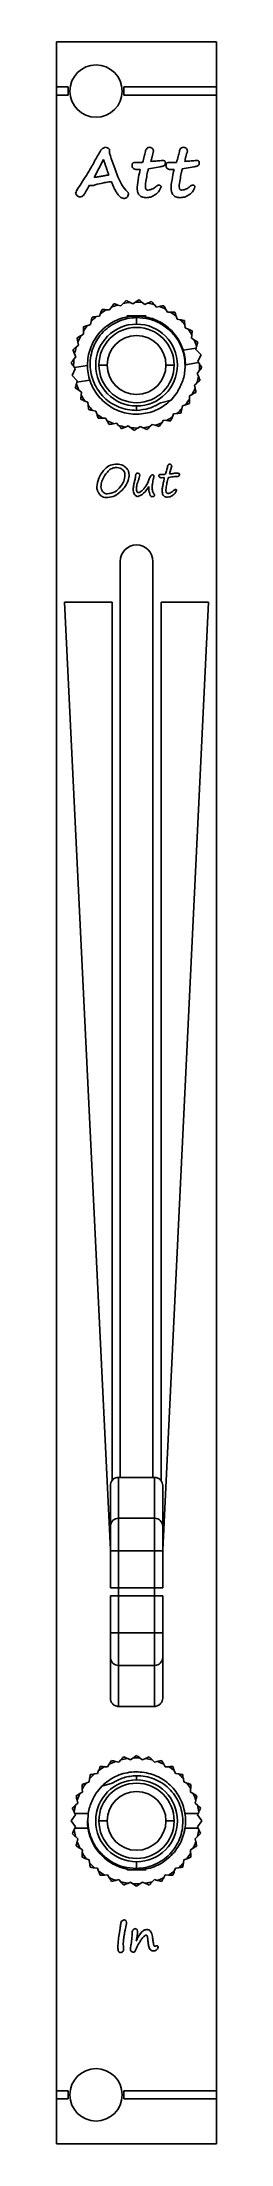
# Model space of a CAD drawing. Extents: x 100 to 110, y 108 to 237.
import ezdxf

# ---------------------------------------------------------------- set-up
doc = ezdxf.new("R2010")
doc.units = 0
doc.layers.get('0').update_dxf_attribs({"linetype": 'CONTINUOUS'})

msp = doc.modelspace()

# ---------------------------------------------------------------- linework, layer by layer
at = {"color": 7, "linetype": 'CONTINUOUS'}
for p, q in [((99.94, 236.91), (109.74, 236.91)), ((99.94, 234.16), (99.94, 236.91)), ((109.74, 236.91), (109.74, 234.16)), ((100.66, 234.16), (99.94, 234.16)), ((99.94, 234.16), (99.94, 233.66)), ((100.66, 233.66), (100.66, 234.16)), ((109.74, 234.16), (104.06, 234.16)), ((104.06, 234.16), (104.06, 233.66)), ((109.74, 233.66), (109.74, 234.16)), ((99.94, 233.66), (100.66, 233.66)), ((99.94, 111.66), (99.94, 233.66)), ((104.06, 233.66), (109.74, 233.66)), ((109.74, 233.66), (109.74, 111.66)), ((102.82, 229.72), (102.24, 228.63)), ((104.77, 229.55), (105.21, 229.55)), ((104.89, 229.11), (104.85, 229.11)), ((106.29, 229.28), (105.57, 229.15)), ((106.84, 229.55), (107.29, 229.55)), ((106.97, 229.11), (106.92, 229.11)), ((108.36, 229.28), (107.64, 229.15)), ((102.06, 219.83), (102.03, 219.64)), ((102.57, 220.14), (102.38, 220.12)), ((102.64, 220.32), (102.57, 220.14)), ((103.19, 220.53), (103, 220.54)), ((103.3, 220.69), (103.19, 220.53)), ((103.88, 220.78), (103.7, 220.83)), ((104.02, 220.92), (103.88, 220.78)), ((104.24, 220.16), (104.69, 220.16)), ((104.61, 220.9), (104.44, 220.99)), ((104.77, 221.01), (104.61, 220.9)), ((104.84, 220.16), (104.69, 220.16)), ((104.84, 220.16), (105.42, 220.16)), ((104.84, 219.66), (104.84, 220.06)), ((105.34, 220.87), (105.19, 220.99)), ((105.52, 220.95), (105.34, 220.87)), ((106.06, 220.7), (105.93, 220.85)), ((106.24, 220.74), (106.06, 220.7)), ((106.73, 220.4), (106.63, 220.56)), ((106.92, 220.4), (106.73, 220.4)), ((107.32, 219.97), (107.26, 220.15)), ((107.51, 219.93), (107.32, 219.97)), ((101.25, 218.56), (101.29, 218.38)), ((101.6, 219.05), (101.43, 218.95)), ((101.6, 219.24), (101.6, 219.05)), ((102.03, 219.64), (101.85, 219.58)), ((107.82, 219.43), (107.8, 219.62)), ((108, 219.35), (107.82, 219.43)), ((108.21, 218.8), (108.22, 218.99)), ((108.37, 218.7), (108.21, 218.8)), ((101.12, 217.66), (101, 217.51)), ((101.05, 217.84), (101.12, 217.66)), ((101.29, 218.38), (101.15, 218.25)), ((107.69, 218.07), (108.49, 218.2)), ((107.8, 217.54), (107.8, 217.19)), ((107.84, 217.18), (108.63, 217.31)), ((108.46, 218.11), (108.49, 218.2)), ((108.79, 217.79), (108.46, 218.11)), ((108.49, 218.2), (108.51, 218.29)), ((108.58, 217.39), (108.79, 217.79)), ((108.63, 217.31), (108.58, 217.39)), ((108.69, 217.23), (108.63, 217.31)), ((101.09, 216.93), (100.89, 216.52)), ((101.21, 216.2), (100.89, 216.52)), ((100.99, 217.09), (101.04, 217)), ((101.84, 217.13), (101.04, 217)), ((101.04, 217), (101.09, 216.93)), ((101.16, 216.02), (101.19, 216.11)), ((101.98, 216.24), (101.19, 216.11)), ((101.19, 216.11), (101.21, 216.2)), ((102.07, 215.99), (101.98, 216.24)), ((103.04, 217.16), (102.54, 217.16)), ((106.64, 217.16), (107.14, 217.16)), ((107.84, 217.16), (107.82, 217.07)), ((108.38, 215.94), (108.53, 216.06)), ((108.42, 215.75), (108.38, 215.94)), ((108.55, 216.65), (108.67, 216.8)), ((108.63, 216.48), (108.55, 216.65)), ((101.31, 215.62), (101.47, 215.51)), ((101.47, 215.51), (101.45, 215.32)), ((101.68, 214.96), (101.85, 214.89)), ((101.85, 214.89), (101.87, 214.7)), ((104.84, 214.66), (104.84, 214.39)), ((106.32, 214.85), (106.95, 215.02)), ((106.95, 215.02), (107.32, 215.48)), ((107.61, 214.49), (107.65, 214.67)), ((107.65, 214.67), (107.83, 214.73)), ((108.08, 215.27), (108.24, 215.36)), ((108.08, 215.08), (108.08, 215.27)), ((102.17, 214.38), (102.35, 214.35)), ((102.35, 214.35), (102.41, 214.17)), ((102.76, 213.92), (102.95, 213.92)), ((102.95, 213.92), (103.04, 213.75)), ((103.43, 213.57), (103.62, 213.61)), ((103.62, 213.61), (103.74, 213.47)), ((104.16, 213.37), (104.33, 213.44)), ((104.33, 213.44), (104.48, 213.32)), ((104.91, 213.31), (105.07, 213.41)), ((105.07, 213.41), (105.24, 213.33)), ((105.66, 213.4), (105.79, 213.53)), ((105.79, 213.53), (105.97, 213.48)), ((106.38, 213.63), (106.48, 213.79)), ((106.48, 213.79), (106.67, 213.77)), ((107.03, 214), (107.11, 214.17)), ((107.11, 214.17), (107.3, 214.19)), ((106.94, 210.79), (106.85, 210.5)), ((105.59, 209.65), (105.59, 209.7)), ((106.28, 210.47), (106.56, 210.47)), ((106.5, 210.28), (106.37, 210.27)), ((103.84, 149.16), (103.84, 205.16)), ((105.84, 205.16), (105.84, 149.16)), ((100.44, 202.66), (103.24, 144.73)), ((103.34, 202.66), (100.44, 202.66)), ((103.34, 148.95), (103.34, 202.66)), ((109.24, 202.66), (106.34, 202.66)), ((106.34, 202.66), (106.34, 148.95)), ((106.44, 144.73), (109.24, 202.66)), ((103.74, 149.16), (103.74, 146.66)), ((103.74, 149.16), (105.94, 149.16)), ((105.94, 146.66), (105.94, 149.16)), ((103.24, 146.16), (103.24, 148.66)), ((106.44, 148.66), (106.44, 146.16)), ((103.74, 146.66), (103.74, 144.66)), ((103.74, 146.66), (105.94, 146.66)), ((105.94, 144.66), (105.94, 146.66)), ((103.24, 144.66), (103.24, 146.16)), ((106.44, 146.16), (106.44, 144.66)), ((103.24, 142.41), (103.24, 144.66)), ((103.74, 144.66), (103.24, 144.66)), ((103.74, 144.66), (105.94, 144.66)), ((103.74, 144.66), (103.74, 142.41)), ((105.94, 142.41), (105.94, 144.66)), ((106.44, 144.66), (105.94, 144.66)), ((106.44, 144.66), (106.44, 142.41)), ((103.74, 142.41), (103.24, 142.41)), ((103.24, 139.66), (103.24, 141.91)), ((103.24, 141.91), (103.74, 141.91)), ((105.94, 142.41), (103.74, 142.41)), ((103.74, 141.91), (103.74, 142.41)), ((103.74, 141.91), (103.74, 139.66)), ((103.74, 141.91), (105.94, 141.91)), ((106.44, 142.41), (105.94, 142.41)), ((105.94, 142.41), (105.94, 141.91)), ((105.94, 139.66), (105.94, 141.91)), ((105.94, 141.91), (106.44, 141.91)), ((106.44, 141.91), (106.44, 139.66)), ((103.24, 138.16), (103.24, 139.66)), ((103.74, 139.66), (103.24, 139.66)), ((103.74, 139.66), (103.74, 137.66)), ((103.74, 139.66), (105.94, 139.66)), ((105.94, 137.66), (105.94, 139.66)), ((106.44, 139.66), (105.94, 139.66)), ((106.44, 139.66), (106.44, 138.16)), ((103.24, 135.66), (103.24, 138.16)), ((103.74, 137.66), (105.94, 137.66)), ((103.74, 137.66), (103.74, 135.16)), ((105.94, 135.16), (105.94, 137.66)), ((106.44, 138.16), (106.44, 135.66)), ((103.74, 135.16), (105.94, 135.16)), ((102.52, 131.23), (102.46, 131.06)), ((103.07, 131.46), (102.88, 131.47)), ((103.17, 131.63), (103.07, 131.46)), ((103.75, 131.75), (103.56, 131.79)), ((103.88, 131.89), (103.75, 131.75)), ((104.47, 131.89), (104.3, 131.97)), ((104.62, 132), (104.47, 131.89)), ((105.2, 131.89), (105.05, 132)), ((105.38, 131.97), (105.2, 131.89)), ((105.93, 131.75), (105.8, 131.89)), ((106.11, 131.79), (105.93, 131.75)), ((106.6, 131.46), (106.51, 131.63)), ((106.79, 131.47), (106.6, 131.46)), ((107.22, 131.06), (107.15, 131.23)), ((101.53, 129.92), (101.37, 129.83)), ((101.52, 130.11), (101.53, 129.92)), ((101.94, 130.54), (101.76, 130.47)), ((101.97, 130.72), (101.94, 130.54)), ((102.46, 131.06), (102.27, 131.03)), ((102.72, 130.29), (102.35, 129.83)), ((103.35, 130.46), (102.72, 130.29)), ((104.84, 130.66), (104.84, 130.92)), ((107.4, 131.03), (107.22, 131.06)), ((107.74, 130.54), (107.71, 130.72)), ((107.91, 130.47), (107.74, 130.54)), ((108.14, 129.92), (108.15, 130.11)), ((108.31, 129.83), (108.14, 129.92)), ((101.1, 128.52), (100.84, 128.16)), ((101.02, 128.7), (101.07, 128.61)), ((101.87, 128.61), (101.07, 128.61)), ((101.07, 128.61), (101.1, 128.52)), ((101.25, 129.25), (101.11, 129.12)), ((101.2, 129.43), (101.25, 129.25)), ((101.87, 128.61), (101.91, 128.84)), ((107.75, 128.86), (107.8, 128.61)), ((107.8, 128.61), (108.61, 128.61)), ((108.43, 129.25), (108.47, 129.43)), ((108.57, 129.12), (108.43, 129.25)), ((108.57, 128.52), (108.61, 128.61)), ((108.84, 128.16), (108.57, 128.52)), ((108.61, 128.61), (108.65, 128.7)), ((101.1, 127.79), (100.84, 128.16)), ((101.02, 127.62), (101.07, 127.71)), ((101.07, 127.71), (101.1, 127.79)), ((101.87, 127.71), (101.07, 127.71)), ((101.84, 128.16), (101.85, 128.24)), ((103.04, 128.16), (102.54, 128.16)), ((106.64, 128.16), (107.14, 128.16)), ((107.8, 127.71), (107.73, 127.38)), ((107.8, 127.71), (108.61, 127.71)), ((108.57, 127.79), (108.84, 128.16)), ((108.61, 127.71), (108.57, 127.79)), ((108.65, 127.62), (108.61, 127.71)), ((101.11, 127.2), (101.25, 127.07)), ((101.25, 127.07), (101.2, 126.88)), ((101.37, 126.49), (101.53, 126.39)), ((101.53, 126.39), (101.52, 126.2)), ((108.14, 126.39), (108.31, 126.49)), ((108.15, 126.2), (108.14, 126.39)), ((108.43, 127.07), (108.57, 127.2)), ((108.47, 126.88), (108.43, 127.07)), ((101.76, 125.84), (101.94, 125.78)), ((101.94, 125.78), (101.97, 125.59)), ((102.27, 125.29), (102.46, 125.26)), ((102.46, 125.26), (102.52, 125.08)), ((102.88, 124.84), (103.07, 124.85)), ((103.07, 124.85), (103.17, 124.69)), ((104.84, 125.16), (104.26, 125.16)), ((104.84, 125.66), (104.84, 125.25)), ((104.84, 125.16), (104.98, 125.16)), ((105.43, 125.16), (104.98, 125.16)), ((106.51, 124.69), (106.6, 124.85)), ((106.6, 124.85), (106.79, 124.84)), ((107.15, 125.08), (107.22, 125.26)), ((107.22, 125.26), (107.4, 125.29)), ((107.71, 125.59), (107.74, 125.78)), ((107.74, 125.78), (107.91, 125.84)), ((103.56, 124.52), (103.75, 124.57)), ((103.75, 124.57), (103.88, 124.43)), ((104.3, 124.34), (104.47, 124.42)), ((104.47, 124.42), (104.62, 124.31)), ((105.05, 124.31), (105.2, 124.42)), ((105.2, 124.42), (105.38, 124.34)), ((105.8, 124.43), (105.93, 124.57)), ((105.93, 124.57), (106.11, 124.52)), ((103.75, 121.08), (103.83, 121.6)), ((104.23, 121.89), (104.14, 121.48)), ((105.64, 120.35), (105.63, 120.35)), ((100.66, 111.66), (99.94, 111.66)), ((99.94, 111.66), (99.94, 111.16)), ((99.94, 111.16), (100.66, 111.16)), ((99.94, 108.41), (99.94, 111.16)), ((100.66, 111.16), (100.66, 111.66)), ((109.74, 111.66), (104.06, 111.66)), ((104.06, 111.66), (104.06, 111.16)), ((104.06, 111.16), (109.74, 111.16)), ((109.74, 111.16), (109.74, 111.66)), ((109.74, 111.16), (109.74, 108.41)), ((109.74, 108.41), (99.94, 108.41))]:
    msp.add_line(p, q, dxfattribs=at)
for centre, radius, start, end in [((102.36, 233.91), 1.6, 90, 270), ((102.36, 233.91), 1.6, 270, 90), ((104.84, 217.16), 3.85, 129.689, 136.0568), ((104.84, 217.16), 3.85, 118.439, 124.8068), ((104.84, 217.16), 3.85, 107.189, 113.5568), ((104.84, 217.16), 3.85, 95.939, 102.3068), ((104.84, 217.16), 3.85, 84.689, 91.0568), ((104.84, 217.16), 3.85, 73.439, 79.8068), ((104.84, 217.16), 3.85, 62.189, 68.5568), ((104.84, 217.16), 3.85, 50.939, 57.3068), ((104.84, 217.16), 3.85, 39.689, 46.0568), ((104.84, 217.16), 3.85, 152.189, 158.5568), ((104.84, 217.16), 3.85, 140.939, 147.3068), ((104.84, 217.16), 2.5, 90, 270), ((104.84, 217.16), 2.3, 0, 180), ((104.84, 217.16), 1.8, 0, 180), ((104.84, 217.16), 2.5, 270, 90), ((104.84, 217.16), 3.85, 28.439, 34.8068), ((104.84, 217.16), 3.85, 17.189, 23.5568), ((104.84, 217.16), 3.85, 174.689, 181.0568), ((104.84, 217.16), 3.85, 163.439, 169.8068), ((104.84, 217.16), 3.85, 354.689, 1.0568), ((104.84, 217.16), 3.85, 197.189, 203.5568), ((104.84, 217.16), 2.3, 180, 0), ((104.84, 217.16), 1.8, 180, 0), ((104.84, 217.16), 3.85, 343.439, 349.8068), ((104.84, 217.16), 3.85, 208.439, 214.8068), ((104.84, 217.16), 3.85, 219.689, 226.0568), ((104.84, 217.16), 3.85, 320.939, 327.3068), ((104.84, 217.16), 3.85, 332.189, 338.5568), ((104.84, 217.16), 3.85, 230.939, 237.3068), ((104.84, 217.16), 3.85, 242.189, 248.5568), ((104.84, 217.16), 3.85, 253.439, 259.8068), ((104.84, 217.16), 3.85, 264.689, 271.0568), ((104.84, 217.16), 3.85, 275.939, 282.3068), ((104.84, 217.16), 3.85, 287.189, 293.5568), ((104.84, 217.16), 3.85, 298.439, 304.8068), ((104.84, 217.16), 3.85, 309.689, 316.0568), ((104.84, 205.16), 1, 90, 180), ((104.84, 205.16), 1, 0, 90), ((103.74, 146.16), 0.5, 90, 180), ((105.94, 146.16), 0.5, 0, 90), ((103.74, 138.16), 0.5, 180, 270), ((105.94, 138.16), 0.5, 270, 0), ((104.84, 128.16), 3.85, 120.5661, 126.9339), ((104.84, 128.16), 3.85, 109.3161, 115.6839), ((104.84, 128.16), 3.85, 98.0661, 104.4339), ((104.84, 128.16), 3.85, 86.8161, 93.1839), ((104.84, 128.16), 3.85, 75.5661, 81.9339), ((104.84, 128.16), 3.85, 64.3161, 70.6839), ((104.84, 128.16), 3.85, 53.0661, 59.4339), ((104.84, 128.16), 3.85, 154.3161, 160.6839), ((104.84, 128.16), 3.85, 143.0661, 149.4339), ((104.84, 128.16), 3.85, 131.8161, 138.1839), ((104.84, 128.16), 2.5, 90, 270), ((104.84, 128.16), 2.3, 0, 180), ((104.84, 128.16), 1.8, 0, 180), ((104.84, 128.16), 2.5, 270, 90), ((104.84, 128.16), 3.85, 41.8161, 48.1839), ((104.84, 128.16), 3.85, 30.5661, 36.9339), ((104.84, 128.16), 3.85, 19.3161, 25.6839), ((104.84, 128.16), 3.85, 165.5661, 171.9339), ((104.84, 128.16), 3.85, 8.0661, 14.4339), ((104.84, 128.16), 3.85, 188.0661, 194.4339), ((104.84, 128.16), 3, 188.6269, 269.6257), ((104.84, 128.16), 2.3, 180, 0), ((104.84, 128.16), 1.8, 180, 0), ((104.84, 128.16), 3.85, 345.5661, 351.9339), ((104.84, 128.16), 3.85, 199.3161, 205.6839), ((104.84, 128.16), 3.85, 210.5661, 216.9339), ((104.84, 128.16), 3.85, 323.0661, 329.4339), ((104.84, 128.16), 3.85, 334.3161, 340.6839), ((104.84, 128.16), 3.85, 221.8161, 228.1839), ((104.84, 128.16), 3.85, 233.0661, 239.4339), ((104.84, 128.16), 3.85, 244.3161, 250.6839), ((104.84, 128.16), 3.85, 289.3161, 295.6839), ((104.84, 128.16), 3.85, 300.5661, 306.9339), ((104.84, 128.16), 3.85, 311.8161, 318.1839), ((104.84, 128.16), 3.85, 255.5661, 261.9339), ((104.84, 128.16), 3.85, 266.8161, 273.1839), ((104.84, 128.16), 3.85, 278.0661, 284.4339), ((102.36, 111.41), 1.6, 90, 270), ((102.36, 111.41), 1.6, 270, 90)]:
    msp.add_arc(centre, radius, start, end, dxfattribs=at)
for points, knots in [([(102.13, 229.36), (102.25, 229.59), (102.41, 229.87), (102.61, 230.21), (102.71, 230.39), (102.84, 230.44), (102.9, 230.47)], [0, 0, 0, 0, 0.56228, 0.709544, 0.856632, 1, 1, 1, 1]), ([(102.9, 230.47), (102.96, 230.47), (103.05, 230.46), (103.12, 230.41), (103.15, 230.38)], [0, 0, 0, 0, 0.561234, 1, 1, 1, 1]), ([(103.15, 230.38), (103.16, 230.37), (103.18, 230.35), (103.19, 230.3), (103.19, 230.27), (103.19, 230.24)], [0, 0, 0, 0, 0.278157, 0.559813, 1, 1, 1, 1]), ([(103.19, 230.24), (103.19, 230.22), (103.19, 230.18), (103.18, 230.14), (103.18, 230.12)], [0, 0, 0, 0, 0.559965, 1, 1, 1, 1]), ([(103.18, 230.12), (103.33, 229.68), (103.54, 229.06), (103.85, 228.28), (104.07, 227.99), (104.19, 227.85)], [0, 0, 0, 0, 0.56047, 0.780572, 1, 1, 1, 1]), ([(105.21, 229.55), (105.25, 229.67), (105.31, 229.89), (105.36, 230.11), (105.38, 230.21)], [0, 0, 0, 0, 0.5599678, 1, 1, 1, 1]), ([(105.38, 230.21), (105.39, 230.25), (105.41, 230.32), (105.47, 230.41), (105.55, 230.46), (105.61, 230.47), (105.64, 230.47)], [0, 0, 0, 0, 0.2806559, 0.5604335, 0.7799629, 1, 1, 1, 1]), ([(105.64, 230.47), (105.67, 230.47), (105.74, 230.46), (105.82, 230.4), (105.87, 230.33), (105.87, 230.27), (105.88, 230.25)], [0, 0, 0, 0, 0.280083, 0.559193, 0.779659, 1, 1, 1, 1]), ([(105.88, 230.25), (105.85, 230.13), (105.79, 229.92), (105.74, 229.71), (105.71, 229.61)], [0, 0, 0, 0, 0.559913, 1, 1, 1, 1]), ([(107.29, 229.55), (107.32, 229.67), (107.38, 229.89), (107.43, 230.11), (107.46, 230.21)], [0, 0, 0, 0, 0.5599678, 1, 1, 1, 1]), ([(107.46, 230.21), (107.46, 230.25), (107.48, 230.32), (107.54, 230.41), (107.62, 230.46), (107.68, 230.47), (107.71, 230.47)], [0, 0, 0, 0, 0.2806559, 0.5604335, 0.7799629, 1, 1, 1, 1]), ([(107.71, 230.47), (107.75, 230.47), (107.82, 230.46), (107.89, 230.4), (107.94, 230.33), (107.95, 230.27), (107.95, 230.25)], [0, 0, 0, 0, 0.2800834, 0.5591925, 0.7796586, 1, 1, 1, 1]), ([(107.95, 230.25), (107.92, 230.13), (107.87, 229.92), (107.81, 229.71), (107.79, 229.61)], [0, 0, 0, 0, 0.559913, 1, 1, 1, 1]), ([(101.62, 228.52), (101.72, 228.68), (101.9, 228.95), (102.06, 229.24), (102.13, 229.36)], [0, 0, 0, 0, 0.559992, 1, 1, 1, 1]), ([(102.51, 228.67), (102.59, 228.68), (102.75, 228.71), (102.9, 228.74), (102.96, 228.75)], [0, 0, 0, 0, 0.55996, 1, 1, 1, 1]), ([(102.85, 229.63), (102.85, 229.65), (102.84, 229.68), (102.83, 229.71), (102.82, 229.72)], [0, 0, 0, 0, 0.560032, 1, 1, 1, 1]), ([(103.14, 228.78), (103.11, 228.88), (103.05, 229.04), (102.98, 229.26), (102.91, 229.45), (102.87, 229.57), (102.85, 229.63)], [0, 0, 0, 0, 0.3399808, 0.5599864, 0.7799922, 1, 1, 1, 1]), ([(102.96, 228.75), (103, 228.76), (103.06, 228.77), (103.12, 228.78), (103.14, 228.78)], [0, 0, 0, 0, 0.5599915, 1, 1, 1, 1]), ([(104.57, 229.37), (104.57, 229.4), (104.57, 229.46), (104.65, 229.54), (104.72, 229.54), (104.77, 229.55)], [0, 0, 0, 0, 0.28144, 0.560209, 1, 1, 1, 1]), ([(104.85, 229.11), (104.81, 229.11), (104.73, 229.13), (104.63, 229.18), (104.57, 229.28), (104.57, 229.34), (104.57, 229.37)], [0, 0, 0, 0, 0.2797, 0.55988, 0.779448, 1, 1, 1, 1]), ([(104.88, 228.01), (104.9, 228.22), (104.94, 228.6), (105.03, 228.96), (105.07, 229.12)], [0, 0, 0, 0, 0.559703, 1, 1, 1, 1]), ([(105.07, 229.12), (105.03, 229.12), (104.98, 229.11), (104.92, 229.11), (104.89, 229.11)], [0, 0, 0, 0, 0.560031, 1, 1, 1, 1]), ([(105.57, 229.15), (105.55, 229.09), (105.51, 228.97), (105.48, 228.78), (105.42, 228.51), (105.4, 228.3), (105.38, 228.15)], [0, 0, 0, 0, 0.186091, 0.372963, 0.559833, 1, 1, 1, 1]), ([(105.71, 229.61), (105.85, 229.62), (106.08, 229.64), (106.32, 229.66), (106.43, 229.66)], [0, 0, 0, 0, 0.560017, 1, 1, 1, 1]), ([(106.61, 229.51), (106.6, 229.49), (106.6, 229.46), (106.57, 229.39), (106.47, 229.31), (106.36, 229.29), (106.29, 229.28)], [0, 0, 0, 0, 0.12531, 0.250793, 0.499944, 1, 1, 1, 1]), ([(106.43, 229.66), (106.46, 229.66), (106.5, 229.66), (106.55, 229.65), (106.59, 229.62), (106.6, 229.57), (106.61, 229.53), (106.61, 229.51)], [0, 0, 0, 0, 0.314146, 0.43766, 0.560653, 0.779317, 1, 1, 1, 1]), ([(106.64, 229.37), (106.64, 229.4), (106.65, 229.46), (106.72, 229.54), (106.8, 229.54), (106.84, 229.55)], [0, 0, 0, 0, 0.28144, 0.560209, 1, 1, 1, 1]), ([(106.92, 229.11), (106.88, 229.11), (106.8, 229.13), (106.7, 229.18), (106.65, 229.28), (106.64, 229.34), (106.64, 229.37)], [0, 0, 0, 0, 0.2797, 0.55988, 0.779448, 1, 1, 1, 1]), ([(106.95, 228.01), (106.97, 228.22), (107.02, 228.6), (107.1, 228.96), (107.14, 229.12)], [0, 0, 0, 0, 0.559703, 1, 1, 1, 1]), ([(107.14, 229.12), (107.11, 229.12), (107.05, 229.11), (106.99, 229.11), (106.97, 229.11)], [0, 0, 0, 0, 0.560031, 1, 1, 1, 1]), ([(107.64, 229.15), (107.62, 229.09), (107.59, 228.97), (107.56, 228.78), (107.5, 228.51), (107.47, 228.3), (107.45, 228.15)], [0, 0, 0, 0, 0.186091, 0.372963, 0.559833, 1, 1, 1, 1]), ([(107.79, 229.61), (107.92, 229.62), (108.16, 229.64), (108.4, 229.66), (108.5, 229.66)], [0, 0, 0, 0, 0.560017, 1, 1, 1, 1]), ([(108.68, 229.51), (108.68, 229.49), (108.68, 229.46), (108.64, 229.39), (108.54, 229.31), (108.44, 229.29), (108.36, 229.28)], [0, 0, 0, 0, 0.12531, 0.250793, 0.499944, 1, 1, 1, 1]), ([(108.5, 229.66), (108.53, 229.66), (108.57, 229.66), (108.62, 229.65), (108.66, 229.62), (108.68, 229.57), (108.68, 229.53), (108.68, 229.51)], [0, 0, 0, 0, 0.314146, 0.43766, 0.560653, 0.779317, 1, 1, 1, 1]), ([(101.11, 227.67), (101.15, 227.76), (101.23, 227.93), (101.41, 228.2), (101.54, 228.4), (101.62, 228.52)], [0, 0, 0, 0, 0.279159, 0.55948, 1, 1, 1, 1]), ([(101.39, 227.43), (101.35, 227.44), (101.28, 227.46), (101.2, 227.52), (101.13, 227.59), (101.11, 227.65), (101.11, 227.67)], [0, 0, 0, 0, 0.279156, 0.560309, 0.780883, 1, 1, 1, 1]), ([(101.97, 228.16), (101.88, 228.01), (101.75, 227.79), (101.59, 227.5), (101.45, 227.45), (101.39, 227.43)], [0, 0, 0, 0, 0.563903, 0.785465, 1, 1, 1, 1]), ([(102.09, 228.13), (102.07, 228.13), (102.02, 228.13), (101.99, 228.15), (101.97, 228.16)], [0, 0, 0, 0, 0.560628, 1, 1, 1, 1]), ([(102.2, 228.14), (102.18, 228.14), (102.14, 228.13), (102.11, 228.13), (102.09, 228.13)], [0, 0, 0, 0, 0.559898, 1, 1, 1, 1]), ([(103.3, 228.37), (103.19, 228.36), (102.98, 228.33), (102.62, 228.26), (102.35, 228.19), (102.2, 228.14)], [0, 0, 0, 0, 0.279861, 0.55997, 1, 1, 1, 1]), ([(102.24, 228.63), (102.29, 228.63), (102.38, 228.65), (102.47, 228.66), (102.51, 228.67)], [0, 0, 0, 0, 0.559996, 1, 1, 1, 1]), ([(103.31, 228.36), (103.31, 228.36), (103.31, 228.36), (103.3, 228.37), (103.3, 228.37), (103.3, 228.37), (103.3, 228.37), (103.3, 228.37)], [0, 0, 0, 0, 0.200487, 0.380701, 0.543744, 0.7579, 1, 1, 1, 1]), ([(104.06, 227.35), (103.98, 227.37), (103.82, 227.42), (103.67, 227.62), (103.53, 227.84), (103.41, 228.09), (103.34, 228.27), (103.31, 228.36)], [0, 0, 0, 0, 0.183987, 0.371042, 0.558454, 0.779385, 1, 1, 1, 1]), ([(104.34, 227.61), (104.33, 227.57), (104.32, 227.49), (104.25, 227.4), (104.16, 227.35), (104.09, 227.35), (104.06, 227.35)], [0, 0, 0, 0, 0.279306, 0.558961, 0.779469, 1, 1, 1, 1]), ([(104.19, 227.85), (104.23, 227.81), (104.28, 227.76), (104.34, 227.67), (104.34, 227.63), (104.34, 227.61)], [0, 0, 0, 0, 0.560576, 0.779952, 1, 1, 1, 1]), ([(105.43, 227.39), (105.34, 227.4), (105.16, 227.41), (104.96, 227.59), (104.88, 227.8), (104.88, 227.94), (104.88, 228.01)], [0, 0, 0, 0, 0.280095, 0.558179, 0.778766, 1, 1, 1, 1]), ([(105.38, 228.15), (105.38, 228.09), (105.38, 228.01), (105.41, 227.92), (105.44, 227.88), (105.48, 227.86), (105.51, 227.85), (105.53, 227.85)], [0, 0, 0, 0, 0.499955, 0.625155, 0.7501, 0.874882, 1, 1, 1, 1]), ([(106.34, 228.05), (106.29, 227.94), (106.21, 227.73), (105.95, 227.55), (105.69, 227.41), (105.52, 227.4), (105.43, 227.39)], [0, 0, 0, 0, 0.275985, 0.557731, 0.778973, 1, 1, 1, 1]), ([(105.53, 227.85), (105.63, 227.87), (105.82, 227.9), (105.96, 228.02), (106.03, 228.07)], [0, 0, 0, 0, 0.5574297, 1, 1, 1, 1]), ([(106.03, 228.07), (106.06, 228.1), (106.11, 228.14), (106.18, 228.15), (106.21, 228.16)], [0, 0, 0, 0, 0.561372, 1, 1, 1, 1]), ([(106.21, 228.16), (106.22, 228.16), (106.26, 228.16), (106.3, 228.13), (106.33, 228.09), (106.34, 228.06), (106.34, 228.05)], [0, 0, 0, 0, 0.280358, 0.559827, 0.780025, 1, 1, 1, 1]), ([(107.51, 227.39), (107.42, 227.4), (107.24, 227.41), (107.04, 227.59), (106.96, 227.8), (106.95, 227.94), (106.95, 228.01)], [0, 0, 0, 0, 0.280095, 0.558179, 0.778766, 1, 1, 1, 1]), ([(107.45, 228.15), (107.45, 228.09), (107.45, 228.01), (107.48, 227.92), (107.51, 227.88), (107.56, 227.86), (107.59, 227.85), (107.6, 227.85)], [0, 0, 0, 0, 0.499955, 0.625155, 0.7501, 0.874882, 1, 1, 1, 1]), ([(108.41, 228.05), (108.37, 227.94), (108.29, 227.73), (108.03, 227.55), (107.77, 227.41), (107.59, 227.4), (107.51, 227.39)], [0, 0, 0, 0, 0.275985, 0.557731, 0.778973, 1, 1, 1, 1]), ([(107.6, 227.85), (107.71, 227.87), (107.89, 227.9), (108.04, 228.02), (108.1, 228.07)], [0, 0, 0, 0, 0.5574297, 1, 1, 1, 1]), ([(108.1, 228.07), (108.13, 228.1), (108.18, 228.14), (108.25, 228.15), (108.28, 228.16)], [0, 0, 0, 0, 0.561372, 1, 1, 1, 1]), ([(108.28, 228.16), (108.3, 228.16), (108.34, 228.16), (108.38, 228.13), (108.41, 228.09), (108.41, 228.06), (108.41, 228.05)], [0, 0, 0, 0, 0.2803583, 0.5598266, 0.7800248, 1, 1, 1, 1]), ([(104.2, 221.11), (104.17, 221.07), (104.11, 221.01), (104.04, 220.95), (104.02, 220.92)], [0, 0, 0, 0, 0.565505, 1, 1, 1, 1]), ([(104.44, 220.99), (104.39, 221.01), (104.32, 221.05), (104.24, 221.09), (104.2, 221.11)], [0, 0, 0, 0, 0.554474, 1, 1, 1, 1]), ([(104.99, 221.15), (104.94, 221.13), (104.87, 221.08), (104.8, 221.03), (104.77, 221.01)], [0, 0, 0, 0, 0.565505, 1, 1, 1, 1]), ([(105.19, 220.99), (105.15, 221.02), (105.08, 221.08), (105.02, 221.13), (104.99, 221.15)], [0, 0, 0, 0, 0.554474, 1, 1, 1, 1]), ([(105.76, 221.05), (105.72, 221.03), (105.64, 221), (105.55, 220.96), (105.52, 220.95)], [0, 0, 0, 0, 0.565505, 1, 1, 1, 1]), ([(105.93, 220.85), (105.9, 220.88), (105.84, 220.95), (105.79, 221.02), (105.76, 221.05)], [0, 0, 0, 0, 0.554474, 1, 1, 1, 1]), ([(106.95, 215.03), (106.82, 214.91), (106.57, 214.69), (106.13, 214.43), (105.65, 214.25), (105.14, 214.16), (104.61, 214.15), (104.1, 214.23), (103.61, 214.4), (103.17, 214.65), (102.77, 214.97), (102.42, 215.36), (102.14, 215.8), (101.95, 216.29), (101.84, 216.79), (101.83, 217.3), (101.89, 217.81), (102.05, 218.3), (102.29, 218.77), (102.61, 219.19), (102.99, 219.54), (103.41, 219.81), (103.88, 220.02), (104.39, 220.14), (104.91, 220.17), (105.43, 220.11), (105.93, 219.97), (106.39, 219.74), (106.8, 219.45), (107.16, 219.08), (107.46, 218.64), (107.68, 218.16), (107.81, 217.66), (107.83, 217.32), (107.84, 217.16)], [0, 0, 0, 0, 0.031013, 0.061196, 0.092162, 0.12387, 0.155858, 0.187636, 0.218736, 0.248935, 0.279808, 0.311465, 0.343447, 0.375266, 0.406449, 0.436685, 0.467461, 0.499063, 0.531034, 0.56289, 0.594152, 0.624445, 0.655122, 0.686664, 0.718621, 0.750508, 0.781847, 0.812217, 0.842791, 0.874268, 0.906207, 0.938122, 0.969532, 1, 1, 1, 1]), ([(104.84, 220.06), (104.65, 220.05), (104.27, 220.02), (103.73, 219.84), (103.23, 219.57), (102.79, 219.2), (102.44, 218.76), (102.18, 218.26), (102.03, 217.72), (101.98, 217.16), (102.05, 216.6), (102.22, 216.07), (102.49, 215.59), (102.84, 215.16), (103.28, 214.82), (103.76, 214.57), (104.29, 214.41), (104.66, 214.4), (104.84, 214.39)], [0, 0, 0, 0, 0.063934, 0.127678, 0.19123, 0.25459, 0.31776, 0.380738, 0.443525, 0.50612, 0.568525, 0.630738, 0.69276, 0.75459, 0.81623, 0.877678, 0.938934, 1, 1, 1, 1]), ([(102.12, 220.09), (102.11, 220.04), (102.09, 219.95), (102.07, 219.87), (102.06, 219.83)], [0, 0, 0, 0, 0.565505, 1, 1, 1, 1]), ([(102.38, 220.12), (102.33, 220.11), (102.24, 220.1), (102.15, 220.09), (102.12, 220.09)], [0, 0, 0, 0, 0.554474, 1, 1, 1, 1]), ([(102.74, 220.56), (102.72, 220.52), (102.69, 220.44), (102.65, 220.35), (102.64, 220.32)], [0, 0, 0, 0, 0.565505, 1, 1, 1, 1]), ([(103, 220.54), (102.95, 220.55), (102.87, 220.55), (102.78, 220.56), (102.74, 220.56)], [0, 0, 0, 0, 0.554474, 1, 1, 1, 1]), ([(103.44, 220.91), (103.42, 220.87), (103.37, 220.79), (103.32, 220.72), (103.3, 220.69)], [0, 0, 0, 0, 0.565505, 1, 1, 1, 1]), ([(103.7, 220.83), (103.65, 220.85), (103.57, 220.87), (103.48, 220.9), (103.44, 220.91)], [0, 0, 0, 0, 0.554474, 1, 1, 1, 1]), ([(107.32, 215.48), (107.45, 215.72), (107.71, 216.19), (107.84, 217), (107.77, 217.81), (107.48, 218.56), (107, 219.21), (106.36, 219.69), (105.63, 220.01), (105.1, 220.04), (104.84, 220.06)], [0, 0, 0, 0, 0.126771, 0.253037, 0.378796, 0.504049, 0.628796, 0.753037, 0.876771, 1, 1, 1, 1]), ([(106.5, 220.79), (106.46, 220.78), (106.37, 220.77), (106.28, 220.75), (106.24, 220.74)], [0, 0, 0, 0, 0.565505, 1, 1, 1, 1]), ([(106.63, 220.56), (106.61, 220.61), (106.57, 220.68), (106.52, 220.76), (106.5, 220.79)], [0, 0, 0, 0, 0.554474, 1, 1, 1, 1]), ([(107.18, 220.4), (107.13, 220.4), (107.04, 220.4), (106.95, 220.4), (106.92, 220.4)], [0, 0, 0, 0, 0.565505, 1, 1, 1, 1]), ([(107.26, 220.15), (107.25, 220.19), (107.22, 220.28), (107.19, 220.36), (107.18, 220.4)], [0, 0, 0, 0, 0.554474, 1, 1, 1, 1]), ([(107.77, 219.88), (107.72, 219.89), (107.63, 219.9), (107.55, 219.92), (107.51, 219.93)], [0, 0, 0, 0, 0.565505, 1, 1, 1, 1]), ([(107.8, 219.62), (107.79, 219.66), (107.78, 219.75), (107.77, 219.84), (107.77, 219.88)], [0, 0, 0, 0, 0.554474, 1, 1, 1, 1]), ([(101.43, 218.95), (101.39, 218.93), (101.31, 218.89), (101.23, 218.84), (101.2, 218.82)], [0, 0, 0, 0, 0.554474, 1, 1, 1, 1]), ([(101.2, 218.82), (101.21, 218.78), (101.23, 218.69), (101.25, 218.6), (101.25, 218.56)], [0, 0, 0, 0, 0.565505, 1, 1, 1, 1]), ([(101.85, 219.58), (101.8, 219.57), (101.72, 219.54), (101.63, 219.51), (101.6, 219.5)], [0, 0, 0, 0, 0.554474, 1, 1, 1, 1]), ([(101.6, 219.5), (101.6, 219.45), (101.6, 219.36), (101.6, 219.28), (101.6, 219.24)], [0, 0, 0, 0, 0.565505, 1, 1, 1, 1]), ([(108.24, 219.25), (108.2, 219.27), (108.12, 219.31), (108.03, 219.34), (108, 219.35)], [0, 0, 0, 0, 0.565505, 1, 1, 1, 1]), ([(108.22, 218.99), (108.23, 219.04), (108.23, 219.13), (108.24, 219.22), (108.24, 219.25)], [0, 0, 0, 0, 0.554474, 1, 1, 1, 1]), ([(108.59, 218.55), (108.55, 218.58), (108.47, 218.63), (108.4, 218.67), (108.37, 218.7)], [0, 0, 0, 0, 0.565505, 1, 1, 1, 1]), ([(108.51, 218.29), (108.53, 218.34), (108.55, 218.43), (108.58, 218.51), (108.59, 218.55)], [0, 0, 0, 0, 0.554474, 1, 1, 1, 1]), ([(101, 217.51), (100.97, 217.47), (100.92, 217.4), (100.86, 217.34), (100.84, 217.31)], [0, 0, 0, 0, 0.554474, 1, 1, 1, 1]), ([(100.84, 217.31), (100.87, 217.26), (100.92, 217.19), (100.97, 217.12), (100.99, 217.09)], [0, 0, 0, 0, 0.565505, 1, 1, 1, 1]), ([(101.15, 218.25), (101.11, 218.22), (101.04, 218.16), (100.97, 218.11), (100.95, 218.08)], [0, 0, 0, 0, 0.554474, 1, 1, 1, 1]), ([(100.95, 218.08), (100.96, 218.04), (101, 217.96), (101.03, 217.87), (101.05, 217.84)], [0, 0, 0, 0, 0.565505, 1, 1, 1, 1]), ([(108.83, 217.01), (108.81, 217.05), (108.76, 217.12), (108.71, 217.2), (108.69, 217.23)], [0, 0, 0, 0, 0.565505, 1, 1, 1, 1]), ([(101.16, 216.02), (101.15, 215.97), (101.12, 215.89), (101.1, 215.8), (101.09, 215.76)], [0, 0, 0, 0, 0.554474, 1, 1, 1, 1]), ([(108.53, 216.06), (108.56, 216.09), (108.63, 216.15), (108.7, 216.21), (108.73, 216.23)], [0, 0, 0, 0, 0.554474, 1, 1, 1, 1]), ([(108.73, 216.23), (108.71, 216.28), (108.68, 216.36), (108.64, 216.44), (108.63, 216.48)], [0, 0, 0, 0, 0.565505, 1, 1, 1, 1]), ([(108.67, 216.8), (108.7, 216.84), (108.76, 216.91), (108.81, 216.98), (108.83, 217.01)], [0, 0, 0, 0, 0.554474, 1, 1, 1, 1]), ([(101.09, 215.76), (101.13, 215.74), (101.2, 215.69), (101.28, 215.64), (101.31, 215.62)], [0, 0, 0, 0, 0.565505, 1, 1, 1, 1]), ([(101.45, 215.32), (101.45, 215.27), (101.44, 215.19), (101.43, 215.1), (101.43, 215.06)], [0, 0, 0, 0, 0.554474, 1, 1, 1, 1]), ([(101.43, 215.06), (101.48, 215.04), (101.56, 215.01), (101.64, 214.97), (101.68, 214.96)], [0, 0, 0, 0, 0.565505, 1, 1, 1, 1]), ([(101.87, 214.7), (101.88, 214.65), (101.89, 214.56), (101.9, 214.47), (101.91, 214.44)], [0, 0, 0, 0, 0.554474, 1, 1, 1, 1]), ([(104.84, 214.39), (105.1, 214.42), (105.63, 214.46), (106.09, 214.72), (106.32, 214.85)], [0, 0, 0, 0, 0.501149, 1, 1, 1, 1]), ([(107.83, 214.73), (107.87, 214.75), (107.96, 214.77), (108.04, 214.8), (108.08, 214.81)], [0, 0, 0, 0, 0.554474, 1, 1, 1, 1]), ([(108.08, 214.81), (108.08, 214.86), (108.08, 214.95), (108.08, 215.04), (108.08, 215.08)], [0, 0, 0, 0, 0.565505, 1, 1, 1, 1]), ([(108.24, 215.36), (108.29, 215.38), (108.36, 215.43), (108.44, 215.47), (108.47, 215.49)], [0, 0, 0, 0, 0.554474, 1, 1, 1, 1]), ([(108.47, 215.49), (108.46, 215.54), (108.45, 215.62), (108.43, 215.71), (108.42, 215.75)], [0, 0, 0, 0, 0.565505, 1, 1, 1, 1]), ([(101.91, 214.44), (101.95, 214.43), (102.04, 214.41), (102.13, 214.39), (102.17, 214.38)], [0, 0, 0, 0, 0.565505, 1, 1, 1, 1]), ([(102.41, 214.17), (102.43, 214.12), (102.45, 214.04), (102.48, 213.95), (102.49, 213.92)], [0, 0, 0, 0, 0.554474, 1, 1, 1, 1]), ([(102.49, 213.92), (102.54, 213.92), (102.63, 213.92), (102.72, 213.92), (102.76, 213.92)], [0, 0, 0, 0, 0.565505, 1, 1, 1, 1]), ([(103.04, 213.75), (103.06, 213.71), (103.11, 213.63), (103.15, 213.55), (103.17, 213.52)], [0, 0, 0, 0, 0.5544743, 1, 1, 1, 1]), ([(103.17, 213.52), (103.22, 213.53), (103.3, 213.55), (103.39, 213.57), (103.43, 213.57)], [0, 0, 0, 0, 0.565505, 1, 1, 1, 1]), ([(103.74, 213.47), (103.77, 213.43), (103.83, 213.36), (103.89, 213.3), (103.91, 213.27)], [0, 0, 0, 0, 0.554474, 1, 1, 1, 1]), ([(103.91, 213.27), (103.96, 213.28), (104.04, 213.32), (104.12, 213.35), (104.16, 213.37)], [0, 0, 0, 0, 0.565505, 1, 1, 1, 1]), ([(104.48, 213.32), (104.52, 213.29), (104.59, 213.24), (104.66, 213.18), (104.69, 213.16)], [0, 0, 0, 0, 0.554474, 1, 1, 1, 1]), ([(105.24, 213.33), (105.28, 213.31), (105.36, 213.26), (105.44, 213.23), (105.47, 213.21)], [0, 0, 0, 0, 0.554474, 1, 1, 1, 1]), ([(105.47, 213.21), (105.51, 213.24), (105.57, 213.3), (105.63, 213.37), (105.66, 213.4)], [0, 0, 0, 0, 0.565505, 1, 1, 1, 1]), ([(105.97, 213.48), (106.02, 213.47), (106.11, 213.44), (106.19, 213.42), (106.23, 213.41)], [0, 0, 0, 0, 0.554474, 1, 1, 1, 1]), ([(106.23, 213.41), (106.26, 213.45), (106.31, 213.52), (106.35, 213.6), (106.38, 213.63)], [0, 0, 0, 0, 0.565505, 1, 1, 1, 1]), ([(106.67, 213.77), (106.72, 213.77), (106.81, 213.76), (106.9, 213.75), (106.93, 213.75)], [0, 0, 0, 0, 0.554474, 1, 1, 1, 1]), ([(106.93, 213.75), (106.95, 213.8), (106.99, 213.88), (107.02, 213.96), (107.03, 214)], [0, 0, 0, 0, 0.565505, 1, 1, 1, 1]), ([(107.3, 214.19), (107.34, 214.2), (107.43, 214.21), (107.52, 214.22), (107.56, 214.23)], [0, 0, 0, 0, 0.554474, 1, 1, 1, 1]), ([(107.56, 214.23), (107.57, 214.27), (107.58, 214.36), (107.6, 214.45), (107.61, 214.49)], [0, 0, 0, 0, 0.565505, 1, 1, 1, 1]), ([(104.69, 213.16), (104.73, 213.19), (104.8, 213.24), (104.88, 213.29), (104.91, 213.31)], [0, 0, 0, 0, 0.565505, 1, 1, 1, 1]), ([(102.41, 209.71), (102.44, 209.89), (102.5, 210.25), (102.78, 210.69), (103.13, 211.03), (103.41, 211.08), (103.56, 211.11)], [0, 0, 0, 0, 0.279947, 0.560668, 0.781172, 1, 1, 1, 1]), ([(103.56, 210.9), (103.46, 210.88), (103.26, 210.84), (103.05, 210.62), (102.86, 210.37), (102.7, 210.07), (102.67, 209.84), (102.66, 209.72)], [0, 0, 0, 0, 0.1851331, 0.3720894, 0.5594324, 0.7799726, 1, 1, 1, 1]), ([(103.56, 211.11), (103.67, 211.1), (103.91, 211.09), (104.19, 210.92), (104.38, 210.67), (104.38, 210.48), (104.38, 210.39)], [0, 0, 0, 0, 0.280768, 0.560682, 0.779236, 1, 1, 1, 1]), ([(104.13, 210.44), (104.12, 210.52), (104.11, 210.67), (103.88, 210.86), (103.68, 210.89), (103.56, 210.9)], [0, 0, 0, 0, 0.280298, 0.55985, 1, 1, 1, 1]), ([(106.56, 210.47), (106.57, 210.48), (106.59, 210.48), (106.62, 210.52), (106.64, 210.59), (106.69, 210.74), (106.72, 210.88), (106.74, 210.96)], [0, 0, 0, 0, 0.061761, 0.12393, 0.248936, 0.49928, 1, 1, 1, 1]), ([(106.74, 210.96), (106.75, 211), (106.77, 211.05), (106.82, 211.1), (106.85, 211.1), (106.87, 211.11)], [0, 0, 0, 0, 0.559377, 0.7796924, 1, 1, 1, 1]), ([(106.87, 211.11), (106.89, 211.1), (106.92, 211.1), (106.96, 211.07), (106.98, 211.03), (106.99, 211), (106.99, 210.99)], [0, 0, 0, 0, 0.2799911, 0.5590317, 0.7800312, 1, 1, 1, 1]), ([(106.99, 210.99), (106.98, 210.95), (106.96, 210.88), (106.95, 210.82), (106.94, 210.79)], [0, 0, 0, 0, 0.5597845, 1, 1, 1, 1]), ([(102.96, 209.06), (102.87, 209.07), (102.69, 209.11), (102.54, 209.31), (102.43, 209.5), (102.41, 209.64), (102.41, 209.71)], [0, 0, 0, 0, 0.277756, 0.55836, 0.779346, 1, 1, 1, 1]), ([(102.66, 209.72), (102.67, 209.66), (102.68, 209.54), (102.78, 209.4), (102.91, 209.3), (103, 209.29), (103.05, 209.28)], [0, 0, 0, 0, 0.280197, 0.560002, 0.780176, 1, 1, 1, 1]), ([(104.38, 210.39), (104.36, 210.26), (104.31, 210), (104.09, 209.65), (103.8, 209.36), (103.43, 209.08), (103.11, 209.07), (102.96, 209.06)], [0, 0, 0, 0, 0.186259, 0.373136, 0.560365, 0.780222, 1, 1, 1, 1]), ([(103.05, 209.28), (103.21, 209.31), (103.53, 209.37), (103.85, 209.7), (104.08, 210.05), (104.11, 210.31), (104.13, 210.44)], [0, 0, 0, 0, 0.27846, 0.558999, 0.779743, 1, 1, 1, 1]), ([(104.63, 209.55), (104.64, 209.65), (104.66, 209.82), (104.7, 209.99), (104.72, 210.07)], [0, 0, 0, 0, 0.559694, 1, 1, 1, 1]), ([(104.91, 209.13), (104.88, 209.13), (104.84, 209.14), (104.76, 209.19), (104.65, 209.31), (104.64, 209.46), (104.63, 209.55)], [0, 0, 0, 0, 0.125149, 0.25082, 0.50131, 1, 1, 1, 1]), ([(104.72, 210.07), (104.74, 210.14), (104.77, 210.27), (104.78, 210.41), (104.79, 210.47)], [0, 0, 0, 0, 0.560223, 1, 1, 1, 1]), ([(104.79, 210.47), (104.79, 210.48), (104.81, 210.51), (104.85, 210.54), (104.89, 210.55), (104.91, 210.55)], [0, 0, 0, 0, 0.281097, 0.5614693, 1, 1, 1, 1]), ([(104.97, 210.16), (104.93, 210.05), (104.86, 209.87), (104.84, 209.67), (104.84, 209.58)], [0, 0, 0, 0, 0.560244, 1, 1, 1, 1]), ([(104.84, 209.58), (104.84, 209.53), (104.84, 209.47), (104.87, 209.39), (104.91, 209.36), (104.93, 209.36), (104.94, 209.36)], [0, 0, 0, 0, 0.500612, 0.749891, 0.874976, 1, 1, 1, 1]), ([(104.91, 210.55), (104.93, 210.55), (104.97, 210.54), (105.01, 210.51), (105.03, 210.47), (105.04, 210.44), (105.04, 210.43)], [0, 0, 0, 0, 0.2799332, 0.5596317, 0.7801081, 1, 1, 1, 1]), ([(105.6, 209.74), (105.5, 209.59), (105.36, 209.39), (105.11, 209.18), (104.98, 209.15), (104.91, 209.13)], [0, 0, 0, 0, 0.560812, 0.78136, 1, 1, 1, 1]), ([(104.94, 209.36), (105.01, 209.38), (105.14, 209.43), (105.28, 209.59), (105.47, 209.82), (105.56, 210.04), (105.62, 210.2)], [0, 0, 0, 0, 0.184435, 0.371701, 0.558999, 1, 1, 1, 1]), ([(105.04, 210.43), (105.03, 210.38), (105.02, 210.28), (104.98, 210.2), (104.97, 210.16)], [0, 0, 0, 0, 0.559223, 1, 1, 1, 1]), ([(105.59, 209.7), (105.59, 209.71), (105.59, 209.72), (105.6, 209.73), (105.6, 209.74)], [0, 0, 0, 0, 0.55998, 1, 1, 1, 1]), ([(105.8, 209.11), (105.78, 209.11), (105.72, 209.12), (105.66, 209.21), (105.6, 209.39), (105.6, 209.55), (105.59, 209.65)], [0, 0, 0, 0, 0.12339, 0.248392, 0.498562, 1, 1, 1, 1]), ([(105.62, 210.2), (105.64, 210.25), (105.67, 210.33), (105.72, 210.41), (105.77, 210.44), (105.8, 210.45), (105.81, 210.45)], [0, 0, 0, 0, 0.501005, 0.750148, 0.875185, 1, 1, 1, 1]), ([(105.88, 210.23), (105.85, 210.13), (105.81, 209.95), (105.8, 209.77), (105.8, 209.69)], [0, 0, 0, 0, 0.560006, 1, 1, 1, 1]), ([(105.8, 209.69), (105.8, 209.61), (105.81, 209.5), (105.84, 209.36), (105.88, 209.31), (105.9, 209.29)], [0, 0, 0, 0, 0.560526, 0.780798, 1, 1, 1, 1]), ([(105.81, 210.45), (105.82, 210.45), (105.84, 210.45), (105.87, 210.43), (105.9, 210.39), (105.9, 210.35), (105.9, 210.33)], [0, 0, 0, 0, 0.187155, 0.373871, 0.560777, 1, 1, 1, 1]), ([(105.9, 210.33), (105.9, 210.31), (105.89, 210.28), (105.88, 210.25), (105.88, 210.23)], [0, 0, 0, 0, 0.559689, 1, 1, 1, 1]), ([(106.2, 210.4), (106.2, 210.41), (106.21, 210.43), (106.23, 210.46), (106.26, 210.47), (106.27, 210.47), (106.28, 210.47)], [0, 0, 0, 0, 0.280299, 0.558662, 0.779064, 1, 1, 1, 1]), ([(106.37, 210.27), (106.35, 210.27), (106.3, 210.27), (106.24, 210.3), (106.21, 210.35), (106.21, 210.38), (106.2, 210.4)], [0, 0, 0, 0, 0.281028, 0.560371, 0.779519, 1, 1, 1, 1]), ([(106.41, 209.47), (106.41, 209.55), (106.43, 209.7), (106.46, 209.85), (106.47, 209.91)], [0, 0, 0, 0, 0.559774, 1, 1, 1, 1]), ([(106.73, 209.08), (106.69, 209.08), (106.62, 209.09), (106.52, 209.13), (106.42, 209.26), (106.41, 209.38), (106.41, 209.47)], [0, 0, 0, 0, 0.187499, 0.374331, 0.56106, 1, 1, 1, 1]), ([(106.47, 209.91), (106.48, 209.97), (106.51, 210.09), (106.53, 210.21), (106.53, 210.26)], [0, 0, 0, 0, 0.560224, 1, 1, 1, 1]), ([(106.53, 210.26), (106.53, 210.27), (106.53, 210.27), (106.53, 210.28), (106.52, 210.28), (106.51, 210.28), (106.5, 210.28)], [0, 0, 0, 0, 0.249238, 0.375337, 0.501637, 1, 1, 1, 1]), ([(107.32, 210.35), (107.21, 210.34), (107.05, 210.33), (106.88, 210.3), (106.81, 210.29), (106.79, 210.28), (106.79, 210.28), (106.78, 210.27), (106.77, 210.24), (106.73, 210.11), (106.68, 209.87), (106.65, 209.66), (106.63, 209.56)], [0, 0, 0, 0, 0.250053, 0.375083, 0.406339, 0.416106, 0.420034, 0.42381, 0.437689, 0.500109, 0.750193, 1, 1, 1, 1]), ([(106.63, 209.56), (106.63, 209.5), (106.63, 209.43), (106.67, 209.35), (106.72, 209.32), (106.76, 209.31), (106.79, 209.31)], [0, 0, 0, 0, 0.500355, 0.625483, 0.750957, 1, 1, 1, 1]), ([(107.29, 209.5), (107.26, 209.44), (107.21, 209.31), (107.05, 209.19), (106.89, 209.1), (106.78, 209.09), (106.73, 209.08)], [0, 0, 0, 0, 0.276331, 0.558089, 0.779257, 1, 1, 1, 1]), ([(106.79, 209.31), (106.82, 209.32), (106.89, 209.33), (107, 209.4), (107.07, 209.45), (107.11, 209.49)], [0, 0, 0, 0, 0.278721, 0.559174, 1, 1, 1, 1]), ([(106.85, 210.5), (106.9, 210.5), (106.99, 210.51), (107.07, 210.53), (107.11, 210.53)], [0, 0, 0, 0, 0.559993, 1, 1, 1, 1]), ([(107.11, 210.53), (107.15, 210.54), (107.22, 210.55), (107.28, 210.55), (107.31, 210.55)], [0, 0, 0, 0, 0.560024, 1, 1, 1, 1]), ([(107.11, 209.49), (107.13, 209.51), (107.17, 209.54), (107.21, 209.56), (107.23, 209.56)], [0, 0, 0, 0, 0.561969, 1, 1, 1, 1]), ([(107.23, 209.56), (107.24, 209.56), (107.26, 209.56), (107.29, 209.54), (107.29, 209.51), (107.29, 209.5)], [0, 0, 0, 0, 0.28123, 0.560546, 1, 1, 1, 1]), ([(107.31, 210.55), (107.35, 210.55), (107.39, 210.55), (107.44, 210.53), (107.47, 210.51), (107.47, 210.48), (107.47, 210.46)], [0, 0, 0, 0, 0.5013671, 0.6269283, 0.7515967, 1, 1, 1, 1]), ([(107.47, 210.46), (107.47, 210.45), (107.47, 210.42), (107.44, 210.39), (107.4, 210.36), (107.35, 210.35), (107.32, 210.35)], [0, 0, 0, 0, 0.186882, 0.373394, 0.560402, 1, 1, 1, 1]), ([(105.96, 209.21), (105.95, 209.19), (105.94, 209.15), (105.88, 209.12), (105.83, 209.11), (105.8, 209.11)], [0, 0, 0, 0, 0.276006, 0.55855, 1, 1, 1, 1]), ([(105.9, 209.29), (105.92, 209.27), (105.94, 209.25), (105.95, 209.22), (105.96, 209.21)], [0, 0, 0, 0, 0.562811, 1, 1, 1, 1]), ([(103.74, 149.16), (103.7, 149.15), (103.62, 149.15), (103.52, 149.11), (103.43, 149.06), (103.34, 148.97), (103.25, 148.83), (103.24, 148.72), (103.24, 148.66)], [0, 0, 0, 0, 0.120047, 0.2502867, 0.3648915, 0.5008359, 0.7506961, 1, 1, 1, 1]), ([(106.44, 148.66), (106.43, 148.72), (106.42, 148.83), (106.34, 148.97), (106.24, 149.06), (106.15, 149.11), (106.05, 149.15), (105.97, 149.15), (105.94, 149.16)], [0, 0, 0, 0, 0.249454, 0.49917, 0.635064, 0.749716, 0.879934, 1, 1, 1, 1]), ([(103.74, 135.16), (103.7, 135.16), (103.62, 135.16), (103.52, 135.2), (103.43, 135.26), (103.34, 135.35), (103.25, 135.48), (103.24, 135.6), (103.24, 135.66)], [0, 0, 0, 0, 0.120671, 0.250289, 0.366918, 0.500838, 0.750698, 1, 1, 1, 1]), ([(106.44, 135.66), (106.43, 135.6), (106.42, 135.48), (106.34, 135.35), (106.24, 135.26), (106.15, 135.2), (106.05, 135.16), (105.97, 135.16), (105.94, 135.16)], [0, 0, 0, 0, 0.249452, 0.499168, 0.633038, 0.749714, 0.879309, 1, 1, 1, 1]), ([(102.72, 130.29), (102.85, 130.4), (103.1, 130.63), (103.54, 130.88), (104.02, 131.06), (104.54, 131.16), (105.06, 131.16), (105.58, 131.08), (106.06, 130.91), (106.51, 130.67), (106.91, 130.35), (107.25, 129.96), (107.53, 129.51), (107.72, 129.02), (107.83, 128.52), (107.85, 128.01), (107.78, 127.51), (107.63, 127.01), (107.38, 126.54), (107.06, 126.13), (106.69, 125.78), (106.26, 125.5), (105.79, 125.3), (105.29, 125.18), (104.76, 125.14), (104.24, 125.2), (103.75, 125.35), (103.29, 125.57), (102.87, 125.87), (102.51, 126.24), (102.21, 126.67), (102, 127.15), (101.86, 127.65), (101.84, 127.99), (101.84, 128.16)], [0, 0, 0, 0, 0.031013, 0.061196, 0.092162, 0.12387, 0.155858, 0.187636, 0.218736, 0.248935, 0.279808, 0.311465, 0.343447, 0.375266, 0.406449, 0.436685, 0.467461, 0.499063, 0.531034, 0.56289, 0.594152, 0.624445, 0.655122, 0.686664, 0.718621, 0.750508, 0.781847, 0.812217, 0.842791, 0.874268, 0.906207, 0.938122, 0.969532, 1, 1, 1, 1]), ([(102.61, 131.48), (102.6, 131.44), (102.57, 131.35), (102.54, 131.27), (102.52, 131.23)], [0, 0, 0, 0, 0.565505, 1, 1, 1, 1]), ([(102.88, 131.47), (102.83, 131.47), (102.74, 131.48), (102.65, 131.48), (102.61, 131.48)], [0, 0, 0, 0, 0.554474, 1, 1, 1, 1]), ([(103.31, 131.85), (103.28, 131.81), (103.23, 131.74), (103.19, 131.66), (103.17, 131.63)], [0, 0, 0, 0, 0.565505, 1, 1, 1, 1]), ([(103.56, 131.79), (103.52, 131.8), (103.43, 131.82), (103.34, 131.84), (103.31, 131.85)], [0, 0, 0, 0, 0.554474, 1, 1, 1, 1]), ([(104.06, 132.08), (104.02, 132.04), (103.96, 131.98), (103.9, 131.91), (103.88, 131.89)], [0, 0, 0, 0, 0.565505, 1, 1, 1, 1]), ([(104.3, 131.97), (104.25, 131.99), (104.17, 132.03), (104.09, 132.06), (104.06, 132.08)], [0, 0, 0, 0, 0.554474, 1, 1, 1, 1]), ([(104.84, 132.16), (104.8, 132.13), (104.73, 132.08), (104.65, 132.02), (104.62, 132)], [0, 0, 0, 0, 0.565505, 1, 1, 1, 1]), ([(105.05, 132), (105.01, 132.03), (104.94, 132.08), (104.87, 132.13), (104.84, 132.16)], [0, 0, 0, 0, 0.554474, 1, 1, 1, 1]), ([(105.62, 132.08), (105.57, 132.06), (105.49, 132.02), (105.41, 131.98), (105.38, 131.97)], [0, 0, 0, 0, 0.565505, 1, 1, 1, 1]), ([(105.8, 131.89), (105.76, 131.92), (105.7, 131.99), (105.64, 132.05), (105.62, 132.08)], [0, 0, 0, 0, 0.554474, 1, 1, 1, 1]), ([(106.37, 131.85), (106.32, 131.84), (106.23, 131.82), (106.15, 131.8), (106.11, 131.79)], [0, 0, 0, 0, 0.565505, 1, 1, 1, 1]), ([(106.51, 131.63), (106.48, 131.67), (106.43, 131.74), (106.39, 131.82), (106.37, 131.85)], [0, 0, 0, 0, 0.554474, 1, 1, 1, 1]), ([(107.06, 131.48), (107.01, 131.48), (106.92, 131.48), (106.83, 131.47), (106.79, 131.47)], [0, 0, 0, 0, 0.565505, 1, 1, 1, 1]), ([(107.15, 131.23), (107.13, 131.28), (107.1, 131.36), (107.07, 131.45), (107.06, 131.48)], [0, 0, 0, 0, 0.554474, 1, 1, 1, 1]), ([(101.37, 129.83), (101.33, 129.8), (101.25, 129.75), (101.17, 129.71), (101.14, 129.69)], [0, 0, 0, 0, 0.554474, 1, 1, 1, 1]), ([(101.76, 130.47), (101.71, 130.45), (101.63, 130.42), (101.55, 130.39), (101.51, 130.38)], [0, 0, 0, 0, 0.554474, 1, 1, 1, 1]), ([(101.51, 130.38), (101.51, 130.33), (101.52, 130.24), (101.52, 130.15), (101.52, 130.11)], [0, 0, 0, 0, 0.5655049, 1, 1, 1, 1]), ([(102.35, 129.83), (102.22, 129.6), (101.96, 129.12), (101.83, 128.31), (101.91, 127.51), (102.2, 126.75), (102.68, 126.11), (103.31, 125.62), (104.05, 125.3), (104.57, 125.27), (104.84, 125.25)], [0, 0, 0, 0, 0.126771, 0.253037, 0.378796, 0.504049, 0.628796, 0.753037, 0.876771, 1, 1, 1, 1]), ([(102.01, 130.99), (102, 130.94), (101.99, 130.85), (101.97, 130.76), (101.97, 130.72)], [0, 0, 0, 0, 0.565505, 1, 1, 1, 1]), ([(102.27, 131.03), (102.22, 131.02), (102.13, 131), (102.05, 130.99), (102.01, 130.99)], [0, 0, 0, 0, 0.554474, 1, 1, 1, 1]), ([(104.84, 130.92), (104.57, 130.9), (104.04, 130.85), (103.58, 130.59), (103.35, 130.46)], [0, 0, 0, 0, 0.5011487, 1, 1, 1, 1]), ([(104.84, 125.25), (105.03, 125.27), (105.41, 125.29), (105.95, 125.47), (106.45, 125.75), (106.88, 126.11), (107.23, 126.56), (107.49, 127.06), (107.64, 127.6), (107.69, 128.16), (107.63, 128.71), (107.46, 129.24), (107.19, 129.73), (106.83, 130.15), (106.4, 130.49), (105.91, 130.74), (105.38, 130.9), (105.02, 130.91), (104.84, 130.92)], [0, 0, 0, 0, 0.063934, 0.127678, 0.19123, 0.25459, 0.31776, 0.380738, 0.443525, 0.50612, 0.568525, 0.630738, 0.69276, 0.75459, 0.81623, 0.877678, 0.938934, 1, 1, 1, 1]), ([(107.67, 130.99), (107.62, 130.99), (107.53, 131.01), (107.44, 131.02), (107.4, 131.03)], [0, 0, 0, 0, 0.565505, 1, 1, 1, 1]), ([(107.71, 130.72), (107.7, 130.77), (107.68, 130.86), (107.67, 130.95), (107.67, 130.99)], [0, 0, 0, 0, 0.554474, 1, 1, 1, 1]), ([(108.16, 130.38), (108.12, 130.4), (108.03, 130.43), (107.95, 130.46), (107.91, 130.47)], [0, 0, 0, 0, 0.565505, 1, 1, 1, 1]), ([(108.15, 130.11), (108.15, 130.16), (108.16, 130.25), (108.16, 130.34), (108.16, 130.38)], [0, 0, 0, 0, 0.554474, 1, 1, 1, 1]), ([(108.53, 129.69), (108.49, 129.71), (108.42, 129.76), (108.34, 129.81), (108.31, 129.83)], [0, 0, 0, 0, 0.565505, 1, 1, 1, 1]), ([(101.11, 129.12), (101.07, 129.08), (101.01, 129.02), (100.94, 128.96), (100.91, 128.94)], [0, 0, 0, 0, 0.554474, 1, 1, 1, 1]), ([(100.91, 128.94), (100.93, 128.89), (100.97, 128.81), (101.01, 128.73), (101.02, 128.7)], [0, 0, 0, 0, 0.565505, 1, 1, 1, 1]), ([(101.14, 129.69), (101.15, 129.64), (101.17, 129.55), (101.19, 129.47), (101.2, 129.43)], [0, 0, 0, 0, 0.565505, 1, 1, 1, 1]), ([(108.47, 129.43), (108.48, 129.48), (108.5, 129.56), (108.52, 129.65), (108.53, 129.69)], [0, 0, 0, 0, 0.554474, 1, 1, 1, 1]), ([(108.76, 128.94), (108.72, 128.97), (108.66, 129.03), (108.59, 129.09), (108.57, 129.12)], [0, 0, 0, 0, 0.565505, 1, 1, 1, 1]), ([(108.65, 128.7), (108.67, 128.74), (108.71, 128.82), (108.74, 128.9), (108.76, 128.94)], [0, 0, 0, 0, 0.5544743, 1, 1, 1, 1]), ([(101.02, 127.62), (101, 127.57), (100.97, 127.49), (100.93, 127.41), (100.91, 127.38)], [0, 0, 0, 0, 0.554474, 1, 1, 1, 1]), ([(100.91, 127.38), (100.95, 127.34), (101.01, 127.28), (101.08, 127.22), (101.11, 127.2)], [0, 0, 0, 0, 0.565505, 1, 1, 1, 1]), ([(108.57, 127.2), (108.6, 127.23), (108.67, 127.29), (108.73, 127.35), (108.76, 127.38)], [0, 0, 0, 0, 0.554474, 1, 1, 1, 1]), ([(108.76, 127.38), (108.74, 127.42), (108.7, 127.5), (108.66, 127.58), (108.65, 127.62)], [0, 0, 0, 0, 0.565505, 1, 1, 1, 1]), ([(101.2, 126.88), (101.19, 126.84), (101.17, 126.75), (101.15, 126.66), (101.14, 126.63)], [0, 0, 0, 0, 0.554474, 1, 1, 1, 1]), ([(101.14, 126.63), (101.18, 126.6), (101.26, 126.55), (101.33, 126.51), (101.37, 126.49)], [0, 0, 0, 0, 0.565505, 1, 1, 1, 1]), ([(101.52, 126.2), (101.52, 126.15), (101.52, 126.06), (101.51, 125.97), (101.51, 125.93)], [0, 0, 0, 0, 0.554474, 1, 1, 1, 1]), ([(101.51, 125.93), (101.56, 125.92), (101.64, 125.89), (101.72, 125.86), (101.76, 125.84)], [0, 0, 0, 0, 0.565505, 1, 1, 1, 1]), ([(107.91, 125.84), (107.96, 125.86), (108.04, 125.89), (108.13, 125.92), (108.16, 125.93)], [0, 0, 0, 0, 0.554474, 1, 1, 1, 1]), ([(108.16, 125.93), (108.16, 125.98), (108.16, 126.07), (108.15, 126.16), (108.15, 126.2)], [0, 0, 0, 0, 0.565505, 1, 1, 1, 1]), ([(108.31, 126.49), (108.35, 126.51), (108.42, 126.56), (108.5, 126.61), (108.53, 126.63)], [0, 0, 0, 0, 0.554474, 1, 1, 1, 1]), ([(108.53, 126.63), (108.52, 126.67), (108.5, 126.76), (108.48, 126.85), (108.47, 126.88)], [0, 0, 0, 0, 0.565505, 1, 1, 1, 1]), ([(101.97, 125.59), (101.98, 125.54), (101.99, 125.45), (102, 125.37), (102.01, 125.33)], [0, 0, 0, 0, 0.554474, 1, 1, 1, 1]), ([(102.01, 125.33), (102.06, 125.32), (102.14, 125.31), (102.23, 125.29), (102.27, 125.29)], [0, 0, 0, 0, 0.565505, 1, 1, 1, 1]), ([(102.52, 125.08), (102.54, 125.03), (102.57, 124.95), (102.6, 124.87), (102.61, 124.83)], [0, 0, 0, 0, 0.554474, 1, 1, 1, 1]), ([(102.61, 124.83), (102.66, 124.83), (102.75, 124.84), (102.84, 124.84), (102.88, 124.84)], [0, 0, 0, 0, 0.565505, 1, 1, 1, 1]), ([(103.17, 124.69), (103.19, 124.65), (103.24, 124.57), (103.29, 124.49), (103.31, 124.46)], [0, 0, 0, 0, 0.554474, 1, 1, 1, 1]), ([(106.37, 124.46), (106.39, 124.5), (106.44, 124.58), (106.49, 124.65), (106.51, 124.69)], [0, 0, 0, 0, 0.565505, 1, 1, 1, 1]), ([(106.79, 124.84), (106.84, 124.84), (106.93, 124.84), (107.02, 124.83), (107.06, 124.83)], [0, 0, 0, 0, 0.554474, 1, 1, 1, 1]), ([(107.06, 124.83), (107.08, 124.88), (107.11, 124.96), (107.14, 125.04), (107.15, 125.08)], [0, 0, 0, 0, 0.565505, 1, 1, 1, 1]), ([(107.4, 125.29), (107.45, 125.3), (107.54, 125.31), (107.63, 125.32), (107.67, 125.33)], [0, 0, 0, 0, 0.554474, 1, 1, 1, 1]), ([(107.67, 125.33), (107.67, 125.38), (107.69, 125.46), (107.7, 125.55), (107.71, 125.59)], [0, 0, 0, 0, 0.5655049, 1, 1, 1, 1]), ([(103.31, 124.46), (103.35, 124.47), (103.44, 124.49), (103.53, 124.51), (103.56, 124.52)], [0, 0, 0, 0, 0.565505, 1, 1, 1, 1]), ([(103.88, 124.43), (103.91, 124.39), (103.97, 124.33), (104.03, 124.26), (104.06, 124.23)], [0, 0, 0, 0, 0.554474, 1, 1, 1, 1]), ([(104.06, 124.23), (104.1, 124.25), (104.18, 124.29), (104.26, 124.33), (104.3, 124.34)], [0, 0, 0, 0, 0.565505, 1, 1, 1, 1]), ([(104.62, 124.31), (104.66, 124.28), (104.73, 124.23), (104.81, 124.18), (104.84, 124.16)], [0, 0, 0, 0, 0.5544743, 1, 1, 1, 1]), ([(104.84, 124.16), (104.88, 124.19), (104.95, 124.24), (105.02, 124.29), (105.05, 124.31)], [0, 0, 0, 0, 0.565505, 1, 1, 1, 1]), ([(105.38, 124.34), (105.42, 124.32), (105.5, 124.29), (105.58, 124.25), (105.62, 124.23)], [0, 0, 0, 0, 0.5544743, 1, 1, 1, 1]), ([(105.62, 124.23), (105.65, 124.27), (105.71, 124.33), (105.77, 124.4), (105.8, 124.43)], [0, 0, 0, 0, 0.565505, 1, 1, 1, 1]), ([(106.11, 124.52), (106.16, 124.51), (106.24, 124.49), (106.33, 124.47), (106.37, 124.46)], [0, 0, 0, 0, 0.554474, 1, 1, 1, 1]), ([(103.86, 121.81), (103.87, 121.85), (103.87, 121.92), (103.91, 122.02), (103.99, 122.08), (104.05, 122.1), (104.08, 122.11)], [0, 0, 0, 0, 0.282302, 0.558735, 0.780252, 1, 1, 1, 1]), ([(104.08, 122.11), (104.1, 122.1), (104.13, 122.1), (104.18, 122.07), (104.22, 122), (104.23, 121.93), (104.23, 121.89)], [0, 0, 0, 0, 0.187014, 0.373674, 0.561044, 1, 1, 1, 1]), ([(103.7, 120.47), (103.7, 120.59), (103.72, 120.79), (103.74, 120.99), (103.75, 121.08)], [0, 0, 0, 0, 0.55993, 1, 1, 1, 1]), ([(103.83, 121.6), (103.84, 121.64), (103.85, 121.71), (103.86, 121.78), (103.86, 121.81)], [0, 0, 0, 0, 0.5599825, 1, 1, 1, 1]), ([(104.07, 121.08), (104.06, 121.01), (104.04, 120.88), (104.03, 120.75), (104.03, 120.69)], [0, 0, 0, 0, 0.560106, 1, 1, 1, 1]), ([(104.1, 121.28), (104.1, 121.25), (104.09, 121.18), (104.08, 121.11), (104.07, 121.08)], [0, 0, 0, 0, 0.559843, 1, 1, 1, 1]), ([(104.14, 121.48), (104.13, 121.44), (104.12, 121.38), (104.11, 121.31), (104.1, 121.28)], [0, 0, 0, 0, 0.560045, 1, 1, 1, 1]), ([(104.51, 120.62), (104.53, 120.76), (104.56, 121), (104.57, 121.25), (104.57, 121.35)], [0, 0, 0, 0, 0.559877, 1, 1, 1, 1]), ([(104.57, 121.35), (104.57, 121.38), (104.58, 121.44), (104.63, 121.5), (104.67, 121.55), (104.72, 121.56), (104.74, 121.57)], [0, 0, 0, 0, 0.279697, 0.560574, 0.781126, 1, 1, 1, 1]), ([(104.74, 121.57), (104.77, 121.56), (104.81, 121.56), (104.86, 121.53), (104.9, 121.45), (104.9, 121.38), (104.9, 121.32)], [0, 0, 0, 0, 0.249431, 0.374659, 0.499405, 1, 1, 1, 1]), ([(105.41, 121.18), (105.35, 121.14), (105.24, 121.06), (105.12, 120.88), (104.95, 120.62), (104.85, 120.41), (104.78, 120.26)], [0, 0, 0, 0, 0.183457, 0.371009, 0.558627, 1, 1, 1, 1]), ([(104.82, 120.81), (104.9, 120.98), (105.01, 121.22), (105.25, 121.47), (105.39, 121.5), (105.46, 121.52)], [0, 0, 0, 0, 0.561317, 0.781698, 1, 1, 1, 1]), ([(104.9, 121.32), (104.89, 121.22), (104.87, 121.05), (104.84, 120.88), (104.82, 120.81)], [0, 0, 0, 0, 0.559783, 1, 1, 1, 1]), ([(105.54, 120.82), (105.54, 120.89), (105.53, 120.99), (105.49, 121.1), (105.46, 121.17), (105.43, 121.18), (105.41, 121.18)], [0, 0, 0, 0, 0.501435, 0.7520357, 0.877222, 1, 1, 1, 1]), ([(105.46, 121.52), (105.49, 121.51), (105.55, 121.51), (105.66, 121.46), (105.78, 121.3), (105.81, 121.12), (105.82, 121.01)], [0, 0, 0, 0, 0.125434, 0.250737, 0.499772, 1, 1, 1, 1]), ([(105.63, 120.35), (105.61, 120.44), (105.56, 120.59), (105.55, 120.75), (105.54, 120.82)], [0, 0, 0, 0, 0.559192, 1, 1, 1, 1]), ([(105.82, 121.01), (105.83, 120.92), (105.85, 120.78), (105.88, 120.63), (105.9, 120.55), (105.92, 120.51), (105.93, 120.5), (105.94, 120.49), (105.95, 120.49)], [0, 0, 0, 0, 0.500283, 0.750394, 0.875408, 0.937875, 0.969136, 1, 1, 1, 1]), ([(103.87, 120.11), (103.85, 120.11), (103.81, 120.11), (103.76, 120.14), (103.73, 120.19), (103.7, 120.3), (103.7, 120.4), (103.7, 120.47)], [0, 0, 0, 0, 0.1248665, 0.2493145, 0.3742337, 0.4994713, 1, 1, 1, 1]), ([(104.05, 120.34), (104.05, 120.31), (104.06, 120.25), (104.01, 120.17), (103.94, 120.12), (103.89, 120.11), (103.87, 120.11)], [0, 0, 0, 0, 0.28089, 0.558638, 0.77977, 1, 1, 1, 1]), ([(104.03, 120.69), (104.03, 120.63), (104.03, 120.51), (104.05, 120.4), (104.05, 120.34)], [0, 0, 0, 0, 0.559949, 1, 1, 1, 1]), ([(104.46, 120.32), (104.47, 120.38), (104.48, 120.48), (104.5, 120.58), (104.51, 120.62)], [0, 0, 0, 0, 0.559833, 1, 1, 1, 1]), ([(104.67, 120.13), (104.64, 120.13), (104.58, 120.14), (104.5, 120.18), (104.47, 120.25), (104.47, 120.3), (104.46, 120.32)], [0, 0, 0, 0, 0.28085, 0.559202, 0.779211, 1, 1, 1, 1]), ([(104.78, 120.26), (104.77, 120.22), (104.75, 120.18), (104.71, 120.14), (104.68, 120.13), (104.67, 120.13)], [0, 0, 0, 0, 0.559, 0.780388, 1, 1, 1, 1]), ([(105.86, 120.21), (105.83, 120.21), (105.78, 120.21), (105.7, 120.26), (105.66, 120.31), (105.64, 120.35)], [0, 0, 0, 0, 0.280879, 0.561184, 1, 1, 1, 1]), ([(106.16, 120.44), (106.15, 120.4), (106.12, 120.33), (106.04, 120.26), (105.95, 120.21), (105.89, 120.21), (105.86, 120.21)], [0, 0, 0, 0, 0.27717, 0.558045, 0.778891, 1, 1, 1, 1]), ([(105.95, 120.49), (105.96, 120.49), (105.98, 120.49), (106.01, 120.5), (106.02, 120.5)], [0, 0, 0, 0, 0.559457, 1, 1, 1, 1]), ([(106.02, 120.5), (106.03, 120.51), (106.06, 120.52), (106.08, 120.52), (106.09, 120.52)], [0, 0, 0, 0, 0.560297, 1, 1, 1, 1]), ([(106.09, 120.52), (106.1, 120.52), (106.13, 120.52), (106.16, 120.49), (106.16, 120.46), (106.16, 120.44)], [0, 0, 0, 0, 0.2806417, 0.5596457, 1, 1, 1, 1])]:
    msp.add_open_spline(points, degree=3, knots=knots, dxfattribs=at)

doc.saveas('drawing.dxf')
